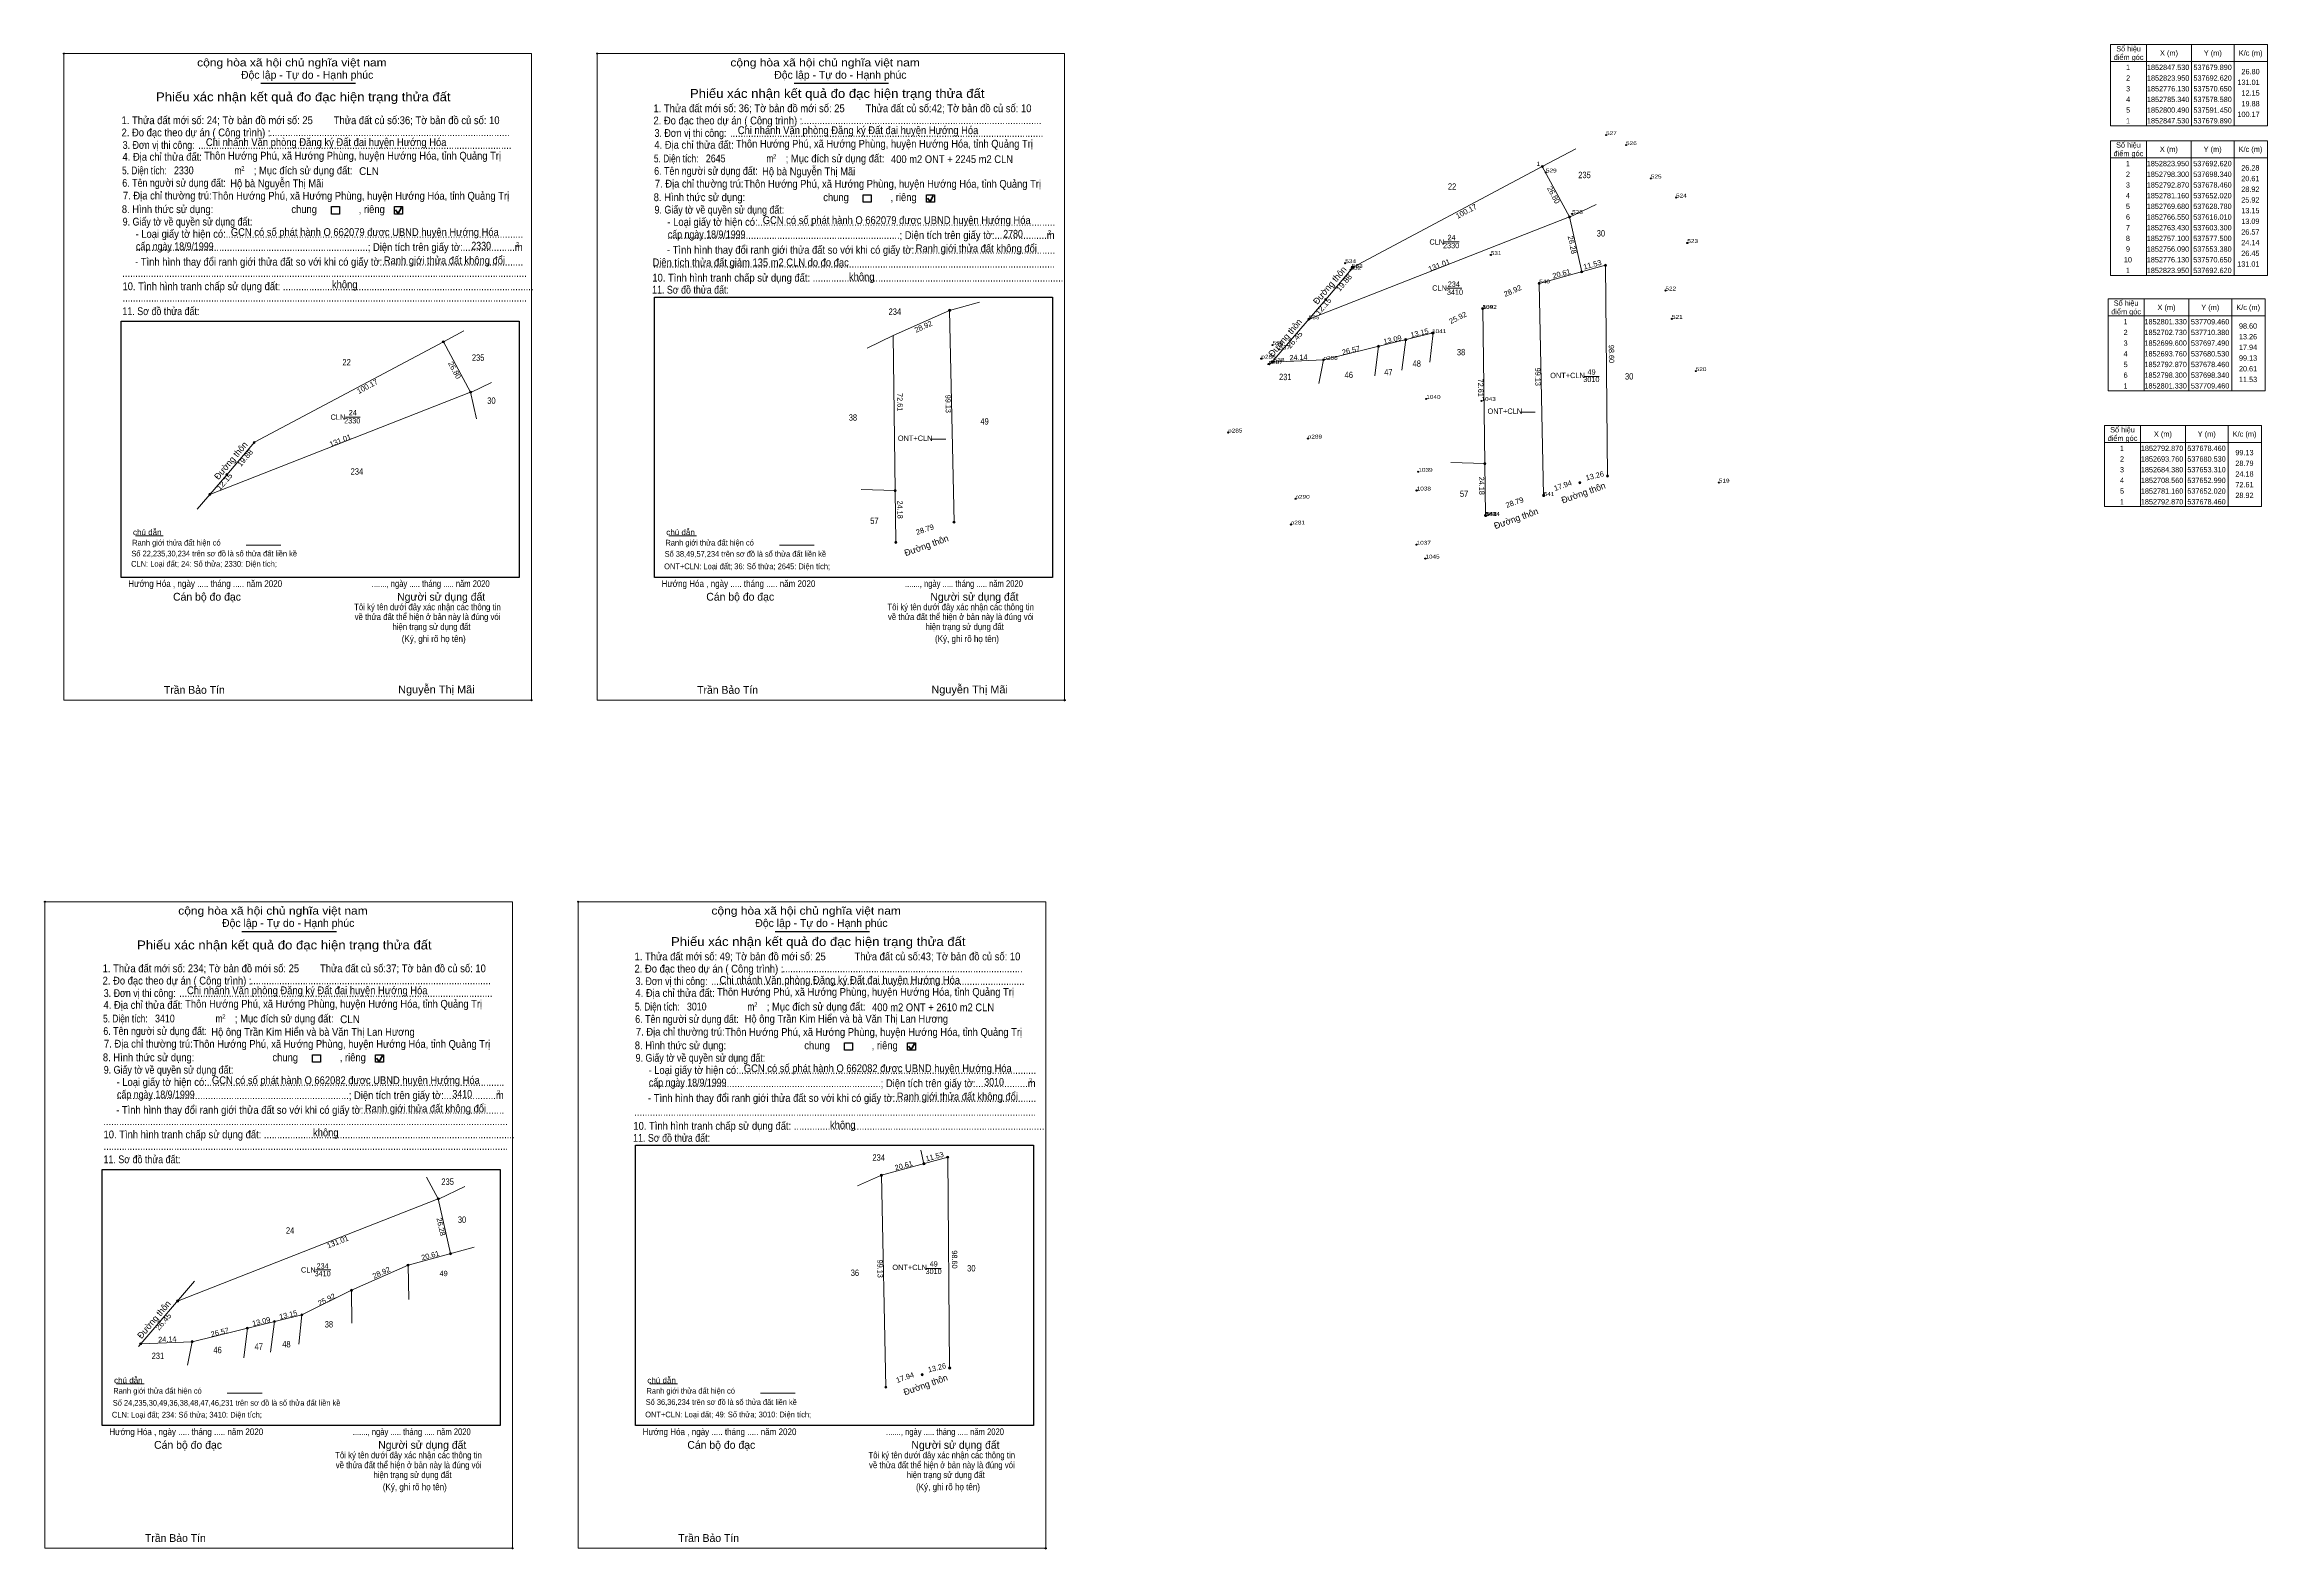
# Model space of a CAD drawing. Header units: metres. Extents: x 536979 to 538019, y 1852200 to 1852905.
import ezdxf
from ezdxf.enums import TextEntityAlignment as Align

# ---------------------------------------------------------------- set-up
doc = ezdxf.new("R2010")
doc.units = ezdxf.units.M
doc.header["$PDMODE"] = 32
doc.header["$PDSIZE"] = 0.5
for name, color, linetype, lineweight in [('10', 7, 'Continuous', 13), ('13', 7, 'Continuous', 13), ('17', 7, 'Continuous', 13), ('2', 7, 'Continuous', 25), ('4', 7, 'Continuous', 13), ('6', 7, 'Continuous', 13), ('63', 7, 'Continuous', 13)]:
    doc.layers.add(name, color=color, linetype=linetype, lineweight=lineweight)
doc.layers.add('12', color=7, linetype='Continuous')
doc.layers.add('7', color=7, linetype='Continuous')

msp = doc.modelspace()

# ---------------------------------------------------------------- hatches: boundary and pattern name
at = {"layer": '4'}
for points in [[(537680.39, 1852847.53, 1), (537679.39, 1852847.53, 1)], [(537693.12, 1852823.95, 1), (537692.12, 1852823.95, 1)], [(537591.87, 1852800.4, 1), (537590.87, 1852800.4, 1)], [(537709.96, 1852801.33, 1), (537708.96, 1852801.33, 1)], [(537678.96, 1852792.87, 1), (537677.96, 1852792.87, 1)], [(537698.84, 1852798.3, 1), (537697.84, 1852798.3, 1)], [(537403.103, 1852780.239, 1), (537402.103, 1852780.239, 1)], [(537579.08, 1852785.34, 1), (537578.08, 1852785.34, 1)], [(537652.52, 1852781.16, 1), (537651.52, 1852781.16, 1)], [(537571.15, 1852776.13, 1), (537570.15, 1852776.13, 1)], [(537629.28, 1852769.68, 1), (537628.28, 1852769.68, 1)], [(537166.249, 1852765.546, 1), (537165.249, 1852765.546, 1)], [(537603.8, 1852763.43, 1), (537602.8, 1852763.43, 1)], [(537616.51, 1852766.55, 1), (537615.51, 1852766.55, 1)], [(537553.88, 1852756.09, 1), (537552.88, 1852756.09, 1)], [(537578, 1852757.1, 1), (537577, 1852757.1, 1)], [(537178.979, 1852741.966, 1), (537177.979, 1852741.966, 1)], [(537077.729, 1852718.416, 1), (537076.729, 1852718.416, 1)], [(537653.49, 1852708.56, 1), (537652.49, 1852708.56, 1)], [(537064.939, 1852703.356, 1), (537063.939, 1852703.356, 1)], [(537377.633, 1852695.929, 1), (537376.633, 1852695.929, 1)], [(537697.99, 1852699.6, 1), (537696.99, 1852699.6, 1)], [(537710.88, 1852702.73, 1), (537709.88, 1852702.73, 1)], [(537057.009, 1852694.146, 1), (537056.009, 1852694.146, 1)], [(537681.03, 1852693.76, 1), (537680.03, 1852693.76, 1)], [(537405.173, 1852681.129, 1), (537404.173, 1852681.129, 1)], [(537653.81, 1852684.38, 1), (537652.81, 1852684.38, 1)], [(537377.953, 1852671.749, 1), (537376.953, 1852671.749, 1)], [(537402.198, 1852384.023, 1), (537401.198, 1852384.023, 1)], [(537371.198, 1852375.563, 1), (537370.198, 1852375.563, 1)], [(537391.078, 1852380.993, 1), (537390.078, 1852380.993, 1)], [(537163.868, 1852364.58, 1), (537162.868, 1852364.58, 1)], [(537149.708, 1852333.5, 1), (537148.708, 1852333.5, 1)], [(537169.588, 1852338.93, 1), (537168.588, 1852338.93, 1)], [(537123.268, 1852321.79, 1), (537122.268, 1852321.79, 1)], [(537041.898, 1852316.76, 1), (537040.898, 1852316.76, 1)], [(537074.548, 1852304.06, 1), (537073.548, 1852304.06, 1)], [(537087.258, 1852307.18, 1), (537086.258, 1852307.18, 1)], [(537100.028, 1852310.31, 1), (537099.028, 1852310.31, 1)], [(537024.628, 1852296.72, 1), (537023.628, 1852296.72, 1)], [(537048.748, 1852297.73, 1), (537047.748, 1852297.73, 1)], [(537390.228, 1852282.293, 1), (537389.228, 1852282.293, 1)], [(537403.118, 1852285.423, 1), (537402.118, 1852285.423, 1)], [(537373.268, 1852276.453, 1), (537372.268, 1852276.453, 1)]]:
    msp.add_hatch(color=256, dxfattribs=at).paths.add_polyline_path(points)

# ---------------------------------------------------------------- linework, layer by layer
at = {"layer": '10'}
for p, q in [((537570.65, 1852776.13), (537692.62, 1852823.95)), ((537692.69, 1852823.81), (537705.09, 1852829.74)), ((537578.58, 1852785.34), (537591.45, 1852800.49)), ((537710.38, 1852702.73), (537709.46, 1852801.34)), ((537652.02, 1852781.16), (537653.31, 1852684.38)), ((537376.17, 1852768.53), (537377.46, 1852671.75)), ((537056.51, 1852694.15), (537178.48, 1852741.97)), ((537178.55, 1852741.83), (537188.21, 1852746.45)), ((537064.44, 1852703.36), (537077.31, 1852718.51)), ((537050.57, 1852687.27), (537064.44, 1852703.36)), ((537402.62, 1852285.42), (537401.7, 1852384.03)), ((537157.92, 1852374.67), (537163.37, 1852364.58)), ((537041.4, 1852316.76), (537163.37, 1852364.58)), ((537163.44, 1852364.44), (537175.84, 1852370.37)), ((537122.77, 1852321.79), (537122.97, 1852306.46))]:
    msp.add_line(p, q, dxfattribs=at)
for points in [[(537591.45, 1852800.49), (537679.89, 1852847.53), (537692.62, 1852823.95)], [(537680.53, 1852693.76), (537678.46, 1852792.87), (537709.46, 1852801.34)], [(537404.68, 1852681.13), (537402.61, 1852780.24), (537416.61, 1852784.07)], [(537552.31, 1852754.85), (537553.38, 1852756.09), (537578.58, 1852785.34)], [(537553.38, 1852756.09), (537577.5, 1852757.1), (537628.78, 1852769.68)], [(537077.31, 1852718.51), (537165.75, 1852765.55), (537178.48, 1852741.97)], [(537372.77, 1852276.45), (537370.7, 1852375.56), (537401.7, 1852384.03)], [(537149.54, 1852317.51), (537149.21, 1852333.5), (537180.21, 1852341.97)], [(537023.06, 1852295.48), (537024.13, 1852296.72), (537049.33, 1852325.97)], [(537024.13, 1852296.72), (537048.25, 1852297.73), (537099.53, 1852310.31)]]:
    msp.add_lwpolyline(points, dxfattribs=at)
at = {"layer": '13'}
for p, q in [((537634.02, 1852812.24), (537641.02, 1852812.24)), ((537635.29, 1852790.68), (537642.29, 1852790.68)), ((537699.44, 1852749.35), (537706.44, 1852749.35)), ((537119.88, 1852730.26), (537126.88, 1852730.26)), ((537669.63, 1852732.62), (537676.63, 1852732.62)), ((537393.78, 1852719.99), (537400.78, 1852719.99)), ((537391.68, 1852332.04), (537398.68, 1852332.04)), ((537106.04, 1852331.31), (537113.04, 1852331.31))]:
    msp.add_line(p, q, dxfattribs=at)
at = {"layer": '17'}
for p, q in [((537021.75, 1852674.77), (537034.65, 1852674.77)), ((537271.24, 1852674.77), (537284.14, 1852674.77)), ((537012.89, 1852277.95), (537025.79, 1852277.95)), ((537262.38, 1852277.95), (537275.28, 1852277.95))]:
    msp.add_line(p, q, dxfattribs=at)
at = {"layer": '2'}
for p, q in [((537080.34, 1852886.51), (537124.56, 1852886.51)), ((537329.83, 1852886.51), (537374.05, 1852886.51)), ((537264.53, 1852786.43), (537450.72, 1852786.43)), ((537450.72, 1852786.43), (537450.72, 1852655.32)), ((537015.04, 1852775.17), (537201.23, 1852775.17)), ((537201.23, 1852775.17), (537201.23, 1852655.32)), ((537071.48, 1852489.69), (537115.7, 1852489.69)), ((537320.97, 1852489.69), (537365.19, 1852489.69)), ((537255.67, 1852389.61), (537441.86, 1852389.61)), ((537441.86, 1852389.61), (537441.86, 1852258.5)), ((537006.18, 1852378.35), (537192.37, 1852378.35)), ((537192.37, 1852378.35), (537192.37, 1852258.5))]:
    msp.add_line(p, q, dxfattribs=at)
at = {"layer": '2', "lineweight": 35}
for p, q in [((537392.2, 1852832.82), (537393.44, 1852831.2)), ((537393.44, 1852831.2), (537394.96, 1852833.91)), ((537143.34, 1852827.23), (537144.59, 1852825.61)), ((537144.59, 1852825.61), (537146.1, 1852828.32)), ((537383.34, 1852436), (537384.58, 1852434.38)), ((537384.58, 1852434.38), (537386.1, 1852437.09)), ((537134.48, 1852430.41), (537135.73, 1852428.79)), ((537135.73, 1852428.79), (537137.24, 1852431.5))]:
    msp.add_line(p, q, dxfattribs=at)
at = {"layer": '2', "lineweight": 13}
for points in [[(536988.22, 1852900.38), (537206.93, 1852900.38), (537206.93, 1852597.88), (536988.22, 1852597.88)], [(537237.71, 1852900.38), (537456.42, 1852900.38), (537456.42, 1852597.88), (537237.71, 1852597.88)], [(536979.36, 1852503.56), (537198.07, 1852503.56), (537198.07, 1852201.06), (536979.36, 1852201.06)], [(537228.85, 1852503.56), (537447.56, 1852503.56), (537447.56, 1852201.06), (537228.85, 1852201.06)]]:
    msp.add_lwpolyline(points, close=True, dxfattribs=at)
at = {"layer": '2'}
for points in [[(537362.22, 1852834.37), (537365.97, 1852834.37), (537365.97, 1852830.87), (537362.22, 1852830.87)], [(537391.77, 1852834.37), (537395.53, 1852834.37), (537395.53, 1852830.87), (537391.77, 1852830.87)], [(537113.36, 1852828.78), (537117.12, 1852828.78), (537117.12, 1852825.28), (537113.36, 1852825.28)], [(537142.91, 1852828.78), (537146.67, 1852828.78), (537146.67, 1852825.28), (537142.91, 1852825.28)], [(537353.36, 1852437.55), (537357.11, 1852437.55), (537357.11, 1852434.05), (537353.36, 1852434.05)], [(537382.91, 1852437.55), (537386.67, 1852437.55), (537386.67, 1852434.05), (537382.91, 1852434.05)], [(537104.5, 1852431.96), (537108.26, 1852431.96), (537108.26, 1852428.46), (537104.5, 1852428.46)], [(537134.05, 1852431.96), (537137.81, 1852431.96), (537137.81, 1852428.46), (537134.05, 1852428.46)]]:
    msp.add_lwpolyline(points, close=True, dxfattribs=at)
for points in [[(537450.72, 1852655.32), (537264.53, 1852655.32), (537264.53, 1852786.43)], [(537201.23, 1852655.32), (537015.04, 1852655.32), (537015.04, 1852775.17)], [(537441.86, 1852258.5), (537255.67, 1852258.5), (537255.67, 1852389.61)], [(537192.37, 1852258.5), (537006.18, 1852258.5), (537006.18, 1852378.35)]]:
    msp.add_lwpolyline(points, dxfattribs=at)
for p in [(536988.22, 1852900.38), (537237.71, 1852900.38), (537206.93, 1852597.88), (537456.42, 1852597.88), (536979.36, 1852503.56), (537228.85, 1852503.56), (537198.07, 1852201.06), (537447.56, 1852201.06)]:
    msp.add_point(p, dxfattribs=at)
at = {"layer": '4'}
for p, q in [((537962.62, 1852904.66), (537962.62, 1852866.66)), ((537983.62, 1852904.66), (537983.62, 1852866.66)), ((538003.62, 1852904.66), (538003.62, 1852866.66)), ((537945.82, 1852896.66), (538019.22, 1852896.66)), ((537695.62, 1852855.9), (537679.89, 1852847.53)), ((537962.54, 1852859.64), (537962.54, 1852796.64)), ((537983.54, 1852859.64), (537983.54, 1852796.64)), ((538003.54, 1852859.64), (538003.54, 1852796.64)), ((537945.74, 1852851.64), (538019.14, 1852851.64)), ((537698.34, 1852798.3), (537692.62, 1852823.95)), ((537961.45, 1852785.64), (537961.45, 1852742.64)), ((537982.45, 1852785.64), (537982.45, 1852742.64)), ((538002.45, 1852785.64), (538002.45, 1852742.64)), ((537175.34, 1852770.65), (537165.75, 1852765.55)), ((537628.78, 1852769.68), (537627.35, 1852755.96)), ((537944.65, 1852777.64), (538018.05, 1852777.64)), ((537601.61, 1852749.59), (537603.3, 1852763.43)), ((537616.01, 1852766.55), (537614.14, 1852752.26)), ((537181.26, 1852729.5), (537178.48, 1852741.97)), ((537637.11, 1852709.01), (537652.99, 1852708.56)), ((537361.26, 1852696.38), (537377.14, 1852695.93)), ((537390.58, 1852380.99), (537389.16, 1852387.34)), ((537359.5, 1852370.6), (537370.7, 1852375.56)), ((537169.09, 1852338.93), (537163.37, 1852364.58)), ((537072.36, 1852290.22), (537074.05, 1852304.06)), ((537086.76, 1852307.18), (537084.89, 1852292.89)), ((537099.53, 1852310.31), (537098.1, 1852296.59))]:
    msp.add_line(p, q, dxfattribs=at)
for points in [[(537945.82, 1852904.66), (538019.22, 1852904.66), (538019.22, 1852866.66), (537945.82, 1852866.66)], [(537945.74, 1852859.64), (538019.14, 1852859.64), (538019.14, 1852796.64), (537945.74, 1852796.64)], [(537944.65, 1852785.64), (538018.05, 1852785.64), (538018.05, 1852742.64), (537944.65, 1852742.64)]]:
    msp.add_lwpolyline(points, close=True, dxfattribs=at)
for points in [[(537364.05, 1852762.54), (537376.17, 1852768.53), (537402.61, 1852780.24)], [(537577.5, 1852757.1), (537576.41, 1852751.53), (537575.32, 1852746.07)], [(537099.53, 1852310.31), (537122.77, 1852321.79), (537149.21, 1852333.5)], [(537048.25, 1852297.73), (537047.16, 1852292.16), (537046.07, 1852286.7)]]:
    msp.add_lwpolyline(points, dxfattribs=at)
for centre in [(537679.89, 1852847.53), (537692.62, 1852823.95), (537591.37, 1852800.4), (537709.46, 1852801.33), (537678.46, 1852792.87), (537698.34, 1852798.3), (537402.603, 1852780.239), (537578.58, 1852785.34), (537652.02, 1852781.16), (537570.65, 1852776.13), (537628.78, 1852769.68), (537165.749, 1852765.546), (537603.3, 1852763.43), (537616.01, 1852766.55), (537553.38, 1852756.09), (537577.5, 1852757.1), (537178.479, 1852741.966), (537077.229, 1852718.416), (537652.99, 1852708.56), (537064.439, 1852703.356), (537377.133, 1852695.929), (537697.49, 1852699.6), (537710.38, 1852702.73), (537056.509, 1852694.146), (537680.53, 1852693.76), (537404.673, 1852681.129), (537653.31, 1852684.38), (537377.453, 1852671.749), (537401.698, 1852384.023), (537370.698, 1852375.563), (537390.578, 1852380.993), (537163.368, 1852364.58), (537149.208, 1852333.5), (537169.088, 1852338.93), (537122.768, 1852321.79), (537041.398, 1852316.76), (537074.048, 1852304.06), (537086.758, 1852307.18), (537099.528, 1852310.31), (537024.128, 1852296.72), (537048.248, 1852297.73), (537389.728, 1852282.293), (537402.618, 1852285.423), (537372.768, 1852276.453)]:
    msp.add_circle(centre, 0.5, dxfattribs=at)
at = {"layer": '6'}
for p, q in [((537073.47, 1852670.41), (537089.75, 1852670.41)), ((537322.96, 1852670.41), (537339.24, 1852670.41)), ((537064.61, 1852273.59), (537080.89, 1852273.59)), ((537314.1, 1852273.59), (537330.38, 1852273.59))]:
    msp.add_line(p, q, dxfattribs=at)
at = {"layer": '63'}
for p, q in [((537942.97, 1852718.41), (538016.37, 1852718.41)), ((537959.77, 1852726.41), (537959.77, 1852688.41)), ((537980.77, 1852726.41), (537980.77, 1852688.41)), ((538000.77, 1852726.41), (538000.77, 1852688.41))]:
    msp.add_line(p, q, dxfattribs=at)
msp.add_lwpolyline([(537942.97, 1852726.41), (538016.37, 1852726.41), (538016.37, 1852688.41), (537942.97, 1852688.41)], close=True, dxfattribs=at)
at = {"layer": '7'}
for p in [(537709.75, 1852862.25), (537719.09, 1852857.57), (537681.61, 1852844.75), (537730.69, 1852841.97), (537742.49, 1852833.05), (537693.86, 1852825.35), (537747.75, 1852811.79), (537587.72, 1852802.35), (537590.84, 1852800.15), (537655.78, 1852806.17), (537590.17, 1852799.23), (537678.46, 1852792.87), (537737.51, 1852789.54), (537651.92, 1852780.98), (537651.92, 1852780.93), (537570.6, 1852776.11), (537628.29, 1852769.6), (537740.55, 1852776.28), (537553.72, 1852764.01), (537556.83, 1852762.02), (537548.46, 1852757.67), (537551.81, 1852755.15), (537554.26, 1852756.13), (537577.49, 1852757.1), (537751.68, 1852751.84), (537625.6, 1852738.84), (537651.46, 1852737.88), (537532.91, 1852723.1), (537570.17, 1852720.28), (537621.12, 1852695.97), (537621.88, 1852704.74), (537762.49, 1852699.69), (537564.4, 1852692.11), (537680.54, 1852693.41), (537562.21, 1852680.07), (537653.31, 1852684.06), (537653.32, 1852684.06), (537653.63, 1852684.1), (537621.09, 1852670.63), (537625.18, 1852664.12)]:
    msp.add_point(p, dxfattribs=at)

# ---------------------------------------------------------------- texts
at = {"layer": '10'}
for rotation, p in [(49.91, (537581.603, 1852790.994)), (49.91, (537560.753, 1852766.484)), (49.91, (537067.463, 1852709.014)), (19.537, (537699.618, 1852693.472)), (19.537, (537668.118, 1852681.472)), (19.537, (537392.228, 1852668.822)), (49.91, (537031.493, 1852307.114)), (19.537, (537391.848, 1852276.162))]:
    msp.add_text('Đường thôn', height=3, rotation=rotation, dxfattribs=at).set_placement(p, align=Align.CENTER)
at = {"layer": '12', "width": 1.25}
for s, p in [('527', (537709.75, 1852862.25)), ('527', (537709.75, 1852862.25)), ('527', (537709.75, 1852862.25)), ('526', (537719.08, 1852857.57)), ('526', (537719.08, 1852857.57)), ('526', (537719.08, 1852857.57)), ('529', (537681.61, 1852844.76)), ('529', (537681.61, 1852844.76)), ('529', (537681.61, 1852844.76)), ('525', (537730.69, 1852841.97)), ('525', (537730.69, 1852841.97)), ('525', (537730.69, 1852841.97)), ('524', (537742.49, 1852833.05)), ('524', (537742.49, 1852833.05)), ('524', (537742.49, 1852833.05)), ('528', (537693.86, 1852825.35)), ('528', (537693.86, 1852825.35)), ('528', (537693.86, 1852825.35)), ('523', (537747.75, 1852811.79)), ('523', (537747.75, 1852811.79)), ('523', (537747.75, 1852811.79)), ('534', (537587.72, 1852802.35)), ('534', (537587.72, 1852802.35)), ('534', (537587.72, 1852802.35)), ('532', (537590.16, 1852799.23)), ('532', (537590.16, 1852799.23)), ('532', (537590.16, 1852799.23)), ('533', (537590.84, 1852800.15)), ('533', (537590.84, 1852800.15)), ('533', (537590.84, 1852800.15)), ('531', (537655.78, 1852806.17)), ('531', (537655.78, 1852806.17)), ('531', (537655.78, 1852806.17)), ('540', (537678.46, 1852792.87)), ('540', (537678.46, 1852792.87)), ('540', (537678.46, 1852792.87)), ('522', (537737.51, 1852789.54)), ('522', (537737.51, 1852789.54)), ('522', (537737.51, 1852789.54)), ('539', (537651.92, 1852780.98)), ('539', (537651.92, 1852780.98)), ('539', (537651.92, 1852780.98)), ('1042', (537651.92, 1852780.93)), ('535', (537570.6, 1852776.11)), ('535', (537570.6, 1852776.11)), ('535', (537570.6, 1852776.11)), ('1041', (537628.29, 1852769.6)), ('521', (537740.55, 1852776.28)), ('521', (537740.55, 1852776.28)), ('521', (537740.55, 1852776.28)), ('p286', (537548.46, 1852757.66)), ('p286', (537548.46, 1852757.66)), ('p286', (537548.46, 1852757.66)), ('536', (537553.72, 1852764.01)), ('536', (537553.72, 1852764.01)), ('536', (537553.72, 1852764.01)), ('537', (537556.83, 1852762.02)), ('537', (537556.83, 1852762.02)), ('537', (537556.83, 1852762.02)), ('p288', (537577.5, 1852757.1)), ('p288', (537577.5, 1852757.1)), ('p288', (537577.5, 1852757.1)), ('p287', (537551.81, 1852755.15)), ('p287', (537551.81, 1852755.15)), ('p287', (537551.81, 1852755.15)), ('538', (537554.26, 1852756.13)), ('538', (537554.26, 1852756.13)), ('538', (537554.26, 1852756.13)), ('520', (537751.68, 1852751.84)), ('520', (537751.68, 1852751.84)), ('520', (537751.68, 1852751.84)), ('1040', (537625.6, 1852738.84)), ('1043', (537651.46, 1852737.88)), ('p285', (537532.91, 1852723.1)), ('p285', (537532.91, 1852723.1)), ('p285', (537532.91, 1852723.1)), ('p289', (537570.17, 1852720.28)), ('p289', (537570.17, 1852720.28)), ('p289', (537570.17, 1852720.28)), ('1039', (537621.88, 1852704.74)), ('1038', (537621.12, 1852695.97)), ('519', (537762.49, 1852699.69)), ('519', (537762.49, 1852699.69)), ('519', (537762.49, 1852699.69)), ('p290', (537564.4, 1852692.11)), ('p290', (537564.4, 1852692.11)), ('p290', (537564.4, 1852692.11)), ('543', (537653.31, 1852684.06)), ('543', (537653.31, 1852684.06)), ('543', (537653.31, 1852684.06)), ('1044', (537653.32, 1852684.06)), ('542', (537653.63, 1852684.1)), ('542', (537653.63, 1852684.1)), ('542', (537653.63, 1852684.1)), ('541', (537680.54, 1852693.41)), ('541', (537680.54, 1852693.41)), ('541', (537680.54, 1852693.41)), ('p281', (537562.21, 1852680.07)), ('p281', (537562.21, 1852680.07)), ('p281', (537562.21, 1852680.07)), ('1037', (537621.09, 1852670.63)), ('1045', (537625.18, 1852664.12))]:
    msp.add_text(s, height=1.8, dxfattribs=at).set_placement(p)
at = {"layer": '13'}
for s, height, width, p in [('CLN', 2.5, 0.95, (537630.545, 1852811.02)), ('2330', 2.5, 0.85, (537637.245, 1852809.33)), ('24', 2.5, 0.85, (537637.475, 1852813.09)), ('CLN', 2.5, 0.95, (537631.815, 1852789.46)), ('ONT+CLN', 2.5, 0.95, (537691.695, 1852748.55)), ('CLN', 2.5, 0.95, (537116.405, 1852729.04)), ('2330', 2.5, 0.85, (537123.105, 1852727.35)), ('24', 2.5, 0.85, (537123.335, 1852731.11)), ('ONT+CLN', 2.5, 0.95, (537662.365, 1852731.84)), ('ONT+CLN', 2.5, 0.95, (537386.475, 1852719.19)), ('24', 3, 0.85, (537094.05, 1852348.28)), ('CLN', 2.5, 0.95, (537102.555, 1852330.09)), ('ONT+CLN', 2.5, 0.95, (537383.925, 1852331.24))]:
    msp.add_text(s, height=height, dxfattribs=dict(at, width=width)).set_placement(p, align=Align.CENTER)
at = {"layer": '2'}
for s, height, width, p in [('cộng hòa xã hội chủ nghĩa việt nam', 3.651, 1.15, (537050.55, 1852894.38)), ('cộng hòa xã hội chủ nghĩa việt nam', 3.651, 1.15, (537300.04, 1852894.38)), ('1. Thửa đất mới số: 36; Tờ bản đồ mới số: 25        Thửa đất củ số:42; Tờ bản đồ củ số: 10', 3.66, 0.9, (537264.04, 1852872.97)), ('2. Đo đạc theo dự án ( Công trình) : ', 3.653, 0.9, (537015.19, 1852861.66)), ('1. Thửa đất mới số: 24; Tờ bản đồ mới số: 25        Thửa đất củ số:36; Tờ bản đồ củ số: 10', 3.66, 0.9, (537015.19, 1852867.38)), ('2. Đo đạc theo dự án ( Công trình) : ', 3.653, 0.9, (537264.04, 1852867.25)), ('3. Đơn vị thi công:', 3.653, 0.85, (537264.56, 1852861.41)), ('Chi nhánh Văn phòng Đăng ký Đất đai huyện Hướng Hóa', 3.65, 0.9, (537303.5, 1852862.71)), ('............................................................................................', 3.653, 0.9, (537333.24, 1852867.37)), ('4. Địa chỉ thửa đất:', 3.653, 0.9, (537015.61, 1852850.28)), ('3. Đơn vị thi công:', 3.653, 0.85, (537015.71, 1852855.82)), ('........................................................................................................................', 3.653, 0.9, (537051.01, 1852855.82)), ('Thôn Hướng Phú, xã Hướng Phùng, huyện Hướng Hóa, tỉnh Quảng Trị', 3.64, 0.9, (537053.79, 1852850.8)), ('Chi nhánh Văn phòng Đăng ký Đất đai huyện Hướng Hóa', 3.65, 0.9, (537054.65, 1852857.12)), ('............................................................................................', 3.653, 0.9, (537084.39, 1852861.78)), ('5. Diện tích:', 3.653, 0.8, (537264.24, 1852849.49)), ('4. Địa chỉ thửa đất:', 3.653, 0.9, (537264.46, 1852855.87)), ('2645', 3.64, 0.85, (537288.56, 1852849.53)), ('........................................................................................................................', 3.653, 0.9, (537299.86, 1852861.41)), ('Thôn Hướng Phú, xã Hướng Phùng, huyện Hướng Hóa, tỉnh Quảng Trị', 3.64, 0.9, (537302.64, 1852856.39)), ('m', 3.651, 0.8, (537316.88, 1852849.49)), ('2', 2.086, 0.8, (537320, 1852851.23)), ('; Mục đích sử dụng đất:', 3.651, 0.9, (537325.92, 1852849.49)), ('400 m2 ONT + 2245 m2 CLN', 3.64, 0.9, (537375.18, 1852849.17)), ('5. Diện tích:', 3.653, 0.8, (537015.39, 1852843.9)), ('6. Tên người sử dụng đất:', 3.653, 0.85, (537015.51, 1852838.08)), ('2330', 3.64, 0.85, (537039.71, 1852843.94)), ('Hộ bà Nguyễn Thị Mãi', 3.64, 0.9, (537066.03, 1852837.88)), ('m', 3.651, 0.8, (537068.03, 1852843.9)), ('2', 2.086, 0.8, (537071.15, 1852845.64)), ('; Mục đích sử dụng đất:', 3.651, 0.9, (537077.07, 1852843.9)), ('CLN', 3.64, 0.95, (537126.33, 1852843.58)), ('6. Tên người sử dụng đất:', 3.653, 0.85, (537264.36, 1852843.67)), ('7. Địa chỉ thường trú:', 3.653, 0.9, (537264.68, 1852837.73)), ('Thôn Hướng Phú, xã Hướng Phùng, huyện Hướng Hóa, tỉnh Quảng Trị', 3.64, 0.9, (537306.43, 1852837.63)), ('Hộ bà Nguyễn Thị Mãi', 3.64, 0.9, (537314.88, 1852843.47)), ('7. Địa chỉ thường trú:', 3.653, 0.9, (537015.83, 1852832.14)), ('Thôn Hướng Phú, xã Hướng Phùng, huyện Hướng Hóa, tỉnh Quảng Trị', 3.64, 0.9, (537057.58, 1852832.04)), ('8. Hình thức sử dụng:', 3.653, 0.9, (537264.16, 1852831.35)), ('chung                , riêng', 3.651, 0.9, (537343.48, 1852831.35)), ('8. Hình thức sử dụng:', 3.653, 0.9, (537015.31, 1852825.76)), ('9. Giấy tờ về quyền sử dụng đất:', 3.653, 0.85, (537015.71, 1852819.94)), ('chung                , riêng', 3.651, 0.9, (537094.63, 1852825.76)), ('9. Giấy tờ về quyền sử dụng đất:', 3.653, 0.85, (537264.56, 1852825.53)), ('     - Loại giấy tờ hiện có:..................................................................................................................', 3.651, 0.9, (537264.46, 1852819.81)), ('GCN có số phát hành O 662079 được UBND huyện Hướng Hóa ', 3.64, 0.9, (537315.18, 1852820.65)), ('     - Loại giấy tờ hiện có:..................................................................................................................', 3.651, 0.9, (537015.61, 1852814.22)), ('cấp ngày 18/9/1999', 3.64, 0.85, (537021.91, 1852808.4)), ('     .........................................................................................; Diện tích trên giấy tờ:....................m', 3.651, 0.9, (537015.61, 1852808.04)), ('GCN có số phát hành O 662079 được UBND huyện Hướng Hóa ', 3.64, 0.9, (537066.33, 1852815.06)), ('2330', 3.64, 0.85, (537178.83, 1852808.68)), ('2', 2.086, 0.8, (537199.67, 1852810.1)), ('     - Tình hình thay đổi ranh giới thửa đất so với khi có giấy tờ:......................................................', 3.651, 0.9, (537264.26, 1852806.75)), ('cấp ngày 18/9/1999', 3.64, 0.85, (537270.76, 1852813.99)), ('     .........................................................................................; Diện tích trên giấy tờ:....................m', 3.651, 0.9, (537264.46, 1852813.63)), ('Ranh giới thửa đất không đổi', 3.64, 0.9, (537386.74, 1852807.43)), ('2780', 3.64, 0.85, (537427.68, 1852814.27)), ('2', 2.086, 0.8, (537448.52, 1852815.69)), ('     - Tình hình thay đổi ranh giới thửa đất so với khi có giấy tờ:......................................................', 3.651, 0.9, (537015.41, 1852801.16)), ('Ranh giới thửa đất không đổi', 3.64, 0.9, (537137.89, 1852801.84)), ('Diện tích thửa đất giảm 135 m2 CLN do đo đạc', 3.64, 0.9, (537263.61, 1852800.89)), ('..........................................................................................................................................................', 3.65, 0.9, (537263.93, 1852800.24)), ('...........................................................................................................................................................', 3.651, 0.9, (537015.51, 1852795.86)), ('10. Tình hình tranh chấp sử dụng đất: ................................................................................................', 3.653, 0.9, (537015.61, 1852789.7)), ('không', 3.651, 0.9, (537113.61, 1852790.58)), ('11. Sơ đồ thửa đất:', 3.653, 0.85, (537263.39, 1852788.08)), ('10. Tình hình tranh chấp sử dụng đất: ................................................................................................', 3.653, 0.9, (537263.51, 1852793.7)), ('không', 3.651, 0.9, (537355.49, 1852794.15)), ('11. Sơ đồ thửa đất:', 3.653, 0.85, (537015.61, 1852778.04)), ('...........................................................................................................................................................', 3.651, 0.9, (537015.61, 1852784.3)), ('Hướng Hóa , ngày ..... tháng ..... năm 2020', 3.13, 0.9, (537018.33, 1852650.84)), ('......., ngày ..... tháng ..... năm 2020', 3.13, 0.85, (537132.23, 1852650.84)), ('Hướng Hóa , ngày ..... tháng ..... năm 2020', 3.13, 0.9, (537267.82, 1852650.84)), ('......., ngày ..... tháng ..... năm 2020', 3.13, 0.85, (537381.72, 1852650.84)), ('(Ký, ghi rõ họ tên)', 3.129, 0.9, (537146.27, 1852625.06)), ('(Ký, ghi rõ họ tên)', 3.129, 0.9, (537395.76, 1852625.06)), ('Nguyễn Thị Mãi', 3.64, 1.05, (537144.59, 1852601.08)), ('Nguyễn Thị Mãi', 3.64, 1.05, (537394.08, 1852601.08)), ('cộng hòa xã hội chủ nghĩa việt nam', 3.651, 1.15, (537041.69, 1852497.56)), ('cộng hòa xã hội chủ nghĩa việt nam', 3.651, 1.15, (537291.18, 1852497.56)), ('1. Thửa đất mới số: 49; Tờ bản đồ mới số: 25           Thửa đất củ số:43; Tờ bản đồ củ số: 10', 3.66, 0.9, (537255.18, 1852476.15)), ('2. Đo đạc theo dự án ( Công trình) : ', 3.653, 0.9, (537006.33, 1852464.84)), ('1. Thửa đất mới số: 234; Tờ bản đồ mới số: 25        Thửa đất củ số:37; Tờ bản đồ củ số: 10', 3.66, 0.9, (537006.33, 1852470.56)), ('2. Đo đạc theo dự án ( Công trình) : ', 3.653, 0.9, (537255.18, 1852470.43)), ('3. Đơn vị thi công:', 3.653, 0.85, (537255.7, 1852464.59)), ('Chi nhánh Văn phòng Đăng ký Đất đai huyện Hướng Hóa', 3.65, 0.9, (537294.95, 1852465.14)), ('............................................................................................', 3.653, 0.9, (537324.38, 1852470.55)), ('4. Địa chỉ thửa đất:', 3.653, 0.9, (537006.75, 1852453.46)), ('3. Đơn vị thi công:', 3.653, 0.85, (537006.85, 1852459)), ('........................................................................................................................', 3.653, 0.9, (537042.15, 1852459)), ('Thôn Hướng Phú, xã Hướng Phùng, huyện Hướng Hóa, tỉnh Quảng Trị', 3.64, 0.9, (537044.93, 1852453.98)), ('Chi nhánh Văn phòng Đăng ký Đất đai huyện Hướng Hóa', 3.65, 0.9, (537045.79, 1852460.3)), ('............................................................................................', 3.653, 0.9, (537075.53, 1852464.96)), ('4. Địa chỉ thửa đất:', 3.653, 0.9, (537255.6, 1852459.05)), ('........................................................................................................................', 3.653, 0.9, (537291, 1852464.59)), ('Thôn Hướng Phú, xã Hướng Phùng, huyện Hướng Hóa, tỉnh Quảng Trị', 3.64, 0.9, (537293.78, 1852459.57)), ('; Mục đích sử dụng đất:', 3.651, 0.9, (537317.06, 1852452.67)), ('5. Diện tích:', 3.653, 0.8, (537006.53, 1852447.08)), ('3410', 3.64, 0.85, (537030.85, 1852447.12)), ('m', 3.651, 0.8, (537059.17, 1852447.08)), ('2', 2.086, 0.8, (537062.29, 1852448.82)), ('; Mục đích sử dụng đất:', 3.651, 0.9, (537068.21, 1852447.08)), ('CLN', 3.64, 0.95, (537117.47, 1852446.76)), ('5. Diện tích:', 3.653, 0.8, (537255.38, 1852452.67)), ('6. Tên người sử dụng đất:', 3.653, 0.85, (537255.5, 1852446.85)), ('3010', 3.64, 0.85, (537279.7, 1852452.71)), ('Hộ ông Trần Kim Hiển và bà Văn Thị Lan Hương', 3.64, 0.9, (537306.71, 1852446.98)), ('m', 3.651, 0.8, (537308.02, 1852452.67)), ('2', 2.086, 0.8, (537311.14, 1852454.41)), ('400 m2 ONT + 2610 m2 CLN', 3.64, 0.9, (537366.32, 1852452.35)), ('6. Tên người sử dụng đất:', 3.653, 0.85, (537006.65, 1852441.26)), ('7. Địa chỉ thường trú:', 3.653, 0.9, (537006.97, 1852435.32)), ('Thôn Hướng Phú, xã Hướng Phùng, huyện Hướng Hóa, tỉnh Quảng Trị', 3.64, 0.9, (537048.72, 1852435.22)), ('Hộ ông Trần Kim Hiển và bà Văn Thị Lan Hương', 3.64, 0.9, (537057.17, 1852440.84)), ('8. Hình thức sử dụng:', 3.653, 0.9, (537255.3, 1852434.53)), ('7. Địa chỉ thường trú:', 3.653, 0.9, (537255.82, 1852440.91)), ('Thôn Hướng Phú, xã Hướng Phùng, huyện Hướng Hóa, tỉnh Quảng Trị', 3.64, 0.9, (537297.57, 1852440.81)), ('chung                , riêng', 3.651, 0.9, (537334.62, 1852434.53)), ('8. Hình thức sử dụng:', 3.653, 0.9, (537006.45, 1852428.94)), ('9. Giấy tờ về quyền sử dụng đất:', 3.653, 0.85, (537006.85, 1852423.12)), ('chung                , riêng', 3.651, 0.9, (537085.77, 1852428.94)), ('9. Giấy tờ về quyền sử dụng đất:', 3.653, 0.85, (537255.7, 1852428.71)), ('     - Loại giấy tờ hiện có:..................................................................................................................', 3.651, 0.9, (537255.6, 1852422.99)), ('GCN có số phát hành O 662082 được UBND huyện Hướng Hóa ', 3.64, 0.9, (537306.32, 1852423.83)), ('     - Loại giấy tờ hiện có:..................................................................................................................', 3.651, 0.9, (537006.75, 1852417.4)), ('cấp ngày 18/9/1999', 3.64, 0.85, (537013.05, 1852411.58)), ('     .........................................................................................; Diện tích trên giấy tờ:....................m', 3.651, 0.9, (537006.75, 1852411.22)), ('GCN có số phát hành O 662082 được UBND huyện Hướng Hóa ', 3.64, 0.9, (537057.47, 1852418.24)), ('3410', 3.64, 0.85, (537169.97, 1852411.86)), ('2', 2.086, 0.8, (537190.81, 1852413.28)), ('cấp ngày 18/9/1999', 3.64, 0.85, (537261.9, 1852417.17)), ('     .........................................................................................; Diện tích trên giấy tờ:....................m', 3.651, 0.9, (537255.6, 1852416.81)), ('3010', 3.64, 0.85, (537418.82, 1852417.45)), ('2', 2.086, 0.8, (537439.66, 1852418.87)), ('     - Tình hình thay đổi ranh giới thửa đất so với khi có giấy tờ:......................................................', 3.651, 0.9, (537006.55, 1852404.34)), ('Ranh giới thửa đất không đổi', 3.64, 0.9, (537129.03, 1852405.02)), ('     - Tình hình thay đổi ranh giới thửa đất so với khi có giấy tờ:......................................................', 3.651, 0.9, (537255.4, 1852409.93)), ('Ranh giới thửa đất không đổi', 3.64, 0.9, (537377.88, 1852410.61)), ('...........................................................................................................................................................', 3.651, 0.9, (537006.65, 1852399.04)), ('10. Tình hình tranh chấp sử dụng đất: ................................................................................................', 3.653, 0.9, (537006.75, 1852392.88)), ('không', 3.651, 0.9, (537104.75, 1852393.76)), ('11. Sơ đồ thửa đất:', 3.653, 0.85, (537254.53, 1852391.26)), ('10. Tình hình tranh chấp sử dụng đất: ................................................................................................', 3.653, 0.9, (537254.65, 1852396.88)), ('..........................................................................................................................................................', 3.65, 0.9, (537255.07, 1852403.42)), ('không', 3.651, 0.9, (537346.63, 1852397.33)), ('11. Sơ đồ thửa đất:', 3.653, 0.85, (537006.75, 1852381.22)), ('...........................................................................................................................................................', 3.651, 0.9, (537006.75, 1852387.48)), ('Hướng Hóa , ngày ..... tháng ..... năm 2020', 3.13, 0.9, (537009.47, 1852254.02)), ('......., ngày ..... tháng ..... năm 2020', 3.13, 0.85, (537123.37, 1852254.02)), ('Hướng Hóa , ngày ..... tháng ..... năm 2020', 3.13, 0.9, (537258.96, 1852254.02)), ('......., ngày ..... tháng ..... năm 2020', 3.13, 0.85, (537372.86, 1852254.02)), ('(Ký, ghi rõ họ tên)', 3.129, 0.9, (537137.41, 1852228.24)), ('(Ký, ghi rõ họ tên)', 3.129, 0.9, (537386.9, 1852228.24))]:
    msp.add_text(s, height=height, dxfattribs=dict(at, width=width)).set_placement(p)
for s, height, p in [('Độc lập - Tự do - Hạnh phúc', 3.651, (537071.07, 1852888.62)), ('Độc lập - Tự do - Hạnh phúc', 3.651, (537320.56, 1852888.62)), ('Cán bộ đo đạc', 3.651, (537039.27, 1852644.44)), ('Người sử dụng đất', 3.651, (537144.11, 1852644.44)), ('Cán bộ đo đạc', 3.651, (537288.76, 1852644.44)), ('Người sử dụng đất', 3.651, (537393.6, 1852644.44)), ('Trần Bảo Tín', 3.65, (537034.99, 1852600.86)), ('Trần Bảo Tín', 3.65, (537284.48, 1852600.86)), ('Độc lập - Tự do - Hạnh phúc', 3.651, (537062.21, 1852491.8)), ('Độc lập - Tự do - Hạnh phúc', 3.651, (537311.7, 1852491.8)), ('Cán bộ đo đạc', 3.651, (537030.41, 1852247.62)), ('Người sử dụng đất', 3.651, (537135.25, 1852247.62)), ('Cán bộ đo đạc', 3.651, (537279.9, 1852247.62)), ('Người sử dụng đất', 3.651, (537384.74, 1852247.62)), ('Trần Bảo Tín', 3.65, (537026.13, 1852204.04)), ('Trần Bảo Tín', 3.65, (537275.62, 1852204.04))]:
    msp.add_text(s, height=height, dxfattribs=at).set_placement(p)
for s, height, width, p in [('Phiếu xác nhận kết quả đo đạc hiện trạng thửa đất', 4.171, 1.1, (537350.015, 1852879.66)), ('Phiếu xác nhận kết quả đo đạc hiện trạng thửa đất', 4.171, 1.1, (537100.21, 1852878.08)), ('Tôi ký tên dưới đây xác nhận các thông tin', 3.016, 0.9, (537158.29, 1852639.98)), ('về thửa đất thể hiện ở bản này là đúng vói', 3.016, 0.9, (537158.36, 1852635.36)), ('hiện trạng sử dụng đất', 3.016, 0.9, (537160.17, 1852630.76)), ('Tôi ký tên dưới đây xác nhận các thông tin', 3.016, 0.9, (537407.785, 1852639.98)), ('về thửa đất thể hiện ở bản này là đúng vói', 3.016, 0.9, (537407.85, 1852635.36)), ('hiện trạng sử dụng đất', 3.016, 0.9, (537409.665, 1852630.76)), ('Phiếu xác nhận kết quả đo đạc hiện trạng thửa đất', 4.171, 1.1, (537091.355, 1852481.26)), ('Phiếu xác nhận kết quả đo đạc hiện trạng thửa đất', 4.171, 1.1, (537341.155, 1852482.84)), ('Tôi ký tên dưới đây xác nhận các thông tin', 3.016, 0.9, (537149.435, 1852243.16)), ('về thửa đất thể hiện ở bản này là đúng vói', 3.016, 0.9, (537149.5, 1852238.54)), ('Tôi ký tên dưới đây xác nhận các thông tin', 3.016, 0.9, (537398.925, 1852243.16)), ('về thửa đất thể hiện ở bản này là đúng vói', 3.016, 0.9, (537398.99, 1852238.54)), ('hiện trạng sử dụng đất', 3.016, 0.9, (537151.315, 1852233.94)), ('hiện trạng sử dụng đất', 3.016, 0.9, (537400.805, 1852233.94))]:
    msp.add_text(s, height=height, dxfattribs=dict(at, width=width)).set_placement(p, align=Align.CENTER)
for p in [(537206.882, 1852597.3), (537456.372, 1852597.3), (537198.022, 1852200.48), (537447.512, 1852200.48)]:
    msp.add_text('.', height=1.043, dxfattribs=at).set_placement(p, align=Align.CENTER)
at = {"layer": '4'}
for s, height, width, p in [('Số hiệu', 2.5, 0.85, (537954.22, 1852901.41)), ('điểm góc', 2.5, 0.9, (537954.22, 1852897.41)), (' 1', 2.5, 0.75, (537953.515, 1852892.71)), ('1852847.530', 2.5, 0.85, (537972.72, 1852892.71)), ('X (m)', 2.5, 0.95, (537973.12, 1852899.41)), ('537679.890', 2.5, 0.85, (537993.525, 1852892.71)), ('Y (m)', 2.5, 0.95, (537993.615, 1852899.41)), ('K/c (m)', 2.5, 0.95, (538011.32, 1852899.41)), (' 3', 2.5, 0.8, (537953.52, 1852882.71)), (' 2', 2.5, 0.85, (537953.52, 1852887.71)), ('1852823.950', 2.5, 0.85, (537972.72, 1852887.71)), ('1852776.130', 2.5, 0.85, (537972.72, 1852882.71)), ('537692.620', 2.5, 0.85, (537993.525, 1852887.71)), ('537570.650', 2.5, 0.85, (537993.525, 1852882.71)), (' 4', 2.5, 0.85, (537953.515, 1852877.71)), (' 5', 2.5, 0.8, (537953.52, 1852872.71)), ('1852785.340', 2.5, 0.85, (537972.72, 1852877.71)), ('1852800.490', 2.5, 0.85, (537972.72, 1852872.71)), ('537578.580', 2.5, 0.85, (537993.525, 1852877.71)), ('537591.450', 2.5, 0.85, (537993.525, 1852872.71)), (' 1', 2.5, 0.75, (537953.515, 1852867.71)), ('1852847.530', 2.5, 0.85, (537972.72, 1852867.71)), ('537679.890', 2.5, 0.85, (537993.525, 1852867.71)), ('điểm góc', 2.5, 0.9, (537954.14, 1852852.39)), ('Số hiệu', 2.5, 0.85, (537954.14, 1852856.39)), ('X (m)', 2.5, 0.95, (537973.04, 1852854.39)), ('Y (m)', 2.5, 0.95, (537993.535, 1852854.39)), ('K/c (m)', 2.5, 0.95, (538011.24, 1852854.39)), ('235', 3, 0.85, (537699.65, 1852842.1)), (' 2', 2.5, 0.85, (537953.44, 1852842.69)), (' 1', 2.5, 0.75, (537953.435, 1852847.69)), ('1852823.950', 2.5, 0.85, (537972.64, 1852847.69)), ('1852798.300', 2.5, 0.85, (537972.64, 1852842.69)), ('537692.620', 2.5, 0.85, (537993.445, 1852847.69)), ('537698.340', 2.5, 0.85, (537993.445, 1852842.69)), ('22', 3, 0.85, (537637.69, 1852836.69)), (' 4', 2.5, 0.85, (537953.435, 1852832.69)), (' 3', 2.5, 0.8, (537953.44, 1852837.69)), ('1852792.870', 2.5, 0.85, (537972.64, 1852837.69)), ('1852781.160', 2.5, 0.85, (537972.64, 1852832.69)), ('537678.460', 2.5, 0.85, (537993.445, 1852837.69)), ('537652.020', 2.5, 0.85, (537993.445, 1852832.69)), (' 5', 2.5, 0.8, (537953.44, 1852827.69)), (' 6', 2.5, 0.85, (537953.44, 1852822.69)), ('1852769.680', 2.5, 0.85, (537972.64, 1852827.69)), ('1852766.550', 2.5, 0.85, (537972.64, 1852822.69)), ('537628.780', 2.5, 0.85, (537993.445, 1852827.69)), ('537616.010', 2.5, 0.85, (537993.445, 1852822.69)), ('30', 3, 0.85, (537707.33, 1852814.8)), (' 8', 2.5, 0.8, (537953.44, 1852812.69)), (' 7', 2.5, 0.8, (537953.44, 1852817.69)), ('1852763.430', 2.5, 0.85, (537972.64, 1852817.69)), ('1852757.100', 2.5, 0.85, (537972.64, 1852812.69)), ('537603.300', 2.5, 0.85, (537993.445, 1852817.69)), ('537577.500', 2.5, 0.85, (537993.445, 1852812.69)), (' 10', 2.5, 0.85, (537953.435, 1852802.69)), (' 9', 2.5, 0.85, (537953.435, 1852807.69)), (' 1', 2.5, 0.75, (537953.435, 1852797.69)), ('1852756.090', 2.5, 0.85, (537972.64, 1852807.69)), ('1852776.130', 2.5, 0.85, (537972.64, 1852802.69)), ('1852823.950', 2.5, 0.85, (537972.64, 1852797.69)), ('537553.380', 2.5, 0.85, (537993.445, 1852807.69)), ('537570.650', 2.5, 0.85, (537993.445, 1852802.69)), ('537692.620', 2.5, 0.85, (537993.445, 1852797.69)), ('3410', 2.5, 0.85, (537639.055, 1852787.52)), ('234', 2.5, 0.85, (537638.505, 1852791.26)), ('234', 3, 0.85, (537376.99, 1852778.14)), ('điểm góc', 2.5, 0.9, (537953.05, 1852778.39)), ('Số hiệu', 2.5, 0.85, (537953.05, 1852782.39)), ('X (m)', 2.5, 0.95, (537971.95, 1852780.39)), ('Y (m)', 2.5, 0.95, (537992.445, 1852780.39)), ('K/c (m)', 2.5, 0.95, (538010.15, 1852780.39)), (' 2', 2.5, 0.85, (537952.35, 1852768.69)), (' 1', 2.5, 0.75, (537952.345, 1852773.69)), ('1852801.330', 2.5, 0.85, (537971.55, 1852773.69)), ('1852702.730', 2.5, 0.85, (537971.55, 1852768.69)), ('537709.460', 2.5, 0.85, (537992.355, 1852773.69)), ('537710.380', 2.5, 0.85, (537992.355, 1852768.69)), ('235', 3, 0.85, (537182.03, 1852756.64)), ('38', 3, 0.8, (537641.905, 1852759.22)), (' 4', 2.5, 0.85, (537952.345, 1852758.69)), (' 3', 2.5, 0.8, (537952.35, 1852763.69)), ('1852699.600', 2.5, 0.85, (537971.55, 1852763.69)), ('1852693.760', 2.5, 0.85, (537971.55, 1852758.69)), ('537697.490', 2.5, 0.85, (537992.355, 1852763.69)), ('537680.530', 2.5, 0.85, (537992.355, 1852758.69)), ('22', 3, 0.85, (537120.49, 1852754.49)), ('231', 3, 0.8, (537559.66, 1852747.6)), ('46', 3, 0.85, (537589.35, 1852748.56)), ('47', 3, 0.8, (537607.895, 1852749.79)), ('48', 3, 0.8, (537621.165, 1852753.9)), ('3010', 2.5, 0.85, (537702.875, 1852746.7)), ('49', 2.5, 0.85, (537702.945, 1852750.19)), ('30', 3, 0.85, (537720.54, 1852747.89)), (' 5', 2.5, 0.8, (537952.35, 1852753.69)), (' 6', 2.5, 0.85, (537952.35, 1852748.69)), ('1852792.870', 2.5, 0.85, (537971.55, 1852753.69)), ('1852798.300', 2.5, 0.85, (537971.55, 1852748.69)), ('537678.460', 2.5, 0.85, (537992.355, 1852753.69)), ('537698.340', 2.5, 0.85, (537992.355, 1852748.69)), ('30', 3, 0.85, (537188.23, 1852736.5)), (' 1', 2.5, 0.75, (537952.345, 1852743.69)), ('1852801.330', 2.5, 0.85, (537971.55, 1852743.69)), ('537709.460', 2.5, 0.85, (537992.355, 1852743.69)), ('38', 3, 0.8, (537357.365, 1852728.64)), ('49', 3, 0.85, (537418.945, 1852726.81)), ('234', 3, 0.85, (537125.3, 1852703.39)), ('57', 3, 0.8, (537643.305, 1852692.95)), ('57', 3, 0.8, (537367.415, 1852680.3)), ('234', 3, 0.85, (537369.43, 1852382.42)), ('235', 3, 0.85, (537167.73, 1852371.1)), ('30', 3, 0.85, (537174.48, 1852353.31)), ('234', 2.5, 0.85, (537109.245, 1852331.89)), ('3010', 2.5, 0.85, (537395.105, 1852329.39)), ('49', 2.5, 0.85, (537395.175, 1852332.88)), ('30', 3, 0.85, (537412.77, 1852330.58)), ('3410', 2.5, 0.85, (537109.265, 1852328.32)), ('49', 2.5, 0.85, (537165.855, 1852328.39)), ('36', 3, 0.85, (537358.3, 1852328.47)), ('38', 3, 0.8, (537112.205, 1852304.38)), ('231', 3, 0.8, (537032.19, 1852289.6)), ('46', 3, 0.85, (537060.09, 1852292.35)), ('47', 3, 0.8, (537079.365, 1852293.9)), ('48', 3, 0.8, (537092.325, 1852295.05))]:
    msp.add_text(s, height=height, dxfattribs=dict(at, width=width)).set_placement(p, align=Align.CENTER)
for s, height, width, p in [('131.01', 2.5, 0.85, (538015.52, 1852885.71)), ('26.80', 2.5, 0.85, (538015.52, 1852890.71)), ('12.15', 2.5, 0.85, (538015.52, 1852880.71)), ('100.17', 2.5, 0.85, (538015.52, 1852870.71)), ('19.88', 2.5, 0.85, (538015.52, 1852875.71)), (' 1', 2, 0.9, (537678.77, 1852847.83)), ('26.28', 2.5, 0.85, (538015.44, 1852845.69)), ('20.61', 2.5, 0.85, (538015.44, 1852840.69)), ('28.92', 2.5, 0.85, (538015.44, 1852835.69)), ('25.92', 2.5, 0.85, (538015.44, 1852830.69)), ('13.15', 2.5, 0.85, (538015.44, 1852825.69)), ('13.09', 2.5, 0.85, (538015.44, 1852820.69)), ('26.57', 2.5, 0.85, (538015.44, 1852815.69)), ('24.14', 2.5, 0.85, (538015.44, 1852810.69)), ('131.01', 2.5, 0.85, (538015.44, 1852800.69)), ('26.45', 2.5, 0.85, (538015.44, 1852805.69)), ('98.60', 2.5, 0.85, (538014.35, 1852771.69)), ('13.26', 2.5, 0.85, (538014.35, 1852766.69)), ('99.13', 2.5, 0.85, (538014.35, 1852756.69)), ('17.94', 2.5, 0.85, (538014.35, 1852761.69)), ('20.61', 2.5, 0.85, (538014.35, 1852751.69)), ('11.53', 2.5, 0.85, (538014.35, 1852746.69))]:
    msp.add_text(s, height=height, dxfattribs=dict(at, width=width)).set_placement(p, align=Align.RIGHT)
for s, rotation, p in [('26.80', 298.363, (537684.044, 1852833.664)), ('100.17', 28.008, (537644.948, 1852825.522)), ('28.92', 23.888, (537666.509, 1852788.251)), ('25.92', 26.288, (537640.951, 1852775.698)), ('28.92', 23.888, (537390.829, 1852771.481)), ('100.17', 28.008, (537130.808, 1852743.542)), ('26.80', 298.363, (537169.907, 1852751.679)), ('17.94', 19.001, (537689.918, 1852697.122)), ('28.92', 23.888, (537137.249, 1852328.881)), ('25.92', 26.288, (537111.696, 1852316.33)), ('17.94', 19.001, (537382.153, 1852279.813))]:
    msp.add_text(s, height=2.5, rotation=rotation, dxfattribs=at).set_placement(p, align=Align.CENTER)
for s, rotation, width, p in [('26.28', 282.571, 0.9, (537692.691, 1852810.627)), ('131.01', 21.408, 0.95, (537632.099, 1852800.222)), ('131.01', 21.408, 0.95, (537632.099, 1852800.222)), ('11.53', 15.242, 0.95, (537703.671, 1852800.468)), ('19.88', 49.652, 1.1, (537588.078, 1852792.351)), ('20.61', 15.277, 0.9, (537689.216, 1852796.219)), ('12.15', 49.271, 1.1, (537578.409, 1852781.299)), ('26.45', 49.246, 1.1, (537564.951, 1852765.649)), ('13.15', 13.772, 0.9, (537622.747, 1852768.466)), ('24.14', 2.398, 0.85, (537565.888, 1852757.004)), ('26.57', 13.785, 0.9, (537590.702, 1852760.338)), ('13.09', 13.792, 0.95, (537610.112, 1852765.333)), ('98.60', 270.535, 0.85, (537711.044, 1852759.837)), ('131.01', 21.408, 0.95, (537117.959, 1852718.242)), ('131.01', 21.408, 0.95, (537117.959, 1852718.242)), ('19.88', 49.652, 1.1, (537073.938, 1852710.371)), ('12.15', 49.271, 1.1, (537064.273, 1852699.324)), ('13.26', 13.649, 0.95, (537704.74, 1852701.638)), ('11.53', 15.242, 0.95, (537395.896, 1852383.156)), ('20.61', 15.277, 0.9, (537381.446, 1852378.909)), ('26.28', 282.571, 0.9, (537163.431, 1852351.257)), ('131.01', 21.408, 0.95, (537116.759, 1852343.272)), ('20.61', 15.277, 0.9, (537159.956, 1852336.849)), ('98.60', 270.535, 0.85, (537403.694, 1852336.177)), ('26.45', 49.246, 1.1, (537035.691, 1852306.279)), ('13.15', 13.772, 0.9, (537093.492, 1852309.097)), ('26.57', 13.785, 0.9, (537061.442, 1852300.968)), ('13.09', 13.792, 0.95, (537080.852, 1852305.963)), ('24.14', 2.398, 0.85, (537036.628, 1852297.634)), ('13.26', 13.649, 0.95, (537396.97, 1852284.328))]:
    msp.add_text(s, height=2.5, rotation=rotation, dxfattribs=dict(at, width=width)).set_placement(p, align=Align.CENTER)
at = {"layer": '6'}
for s, height, width, p in [('chú dẫn', 2.673, 1.05, (537020.55, 1852675.12)), ('chú dẫn', 2.673, 1.05, (537270.04, 1852675.12)), ('Số 22,235,30,234 trên sơ đồ là số thửa đất liền kề', 2.68, 0.85, (537019.79, 1852665.13)), ('Ranh giới thửa đất hiện có ', 2.673, 0.9, (537020.15, 1852670.22)), ('Số 38,49,57,234 trên sơ đồ là số thửa đất liền kề', 2.68, 0.85, (537269.28, 1852664.97)), ('Ranh giới thửa đất hiện có ', 2.673, 0.9, (537269.64, 1852670.22)), ('CLN: Loại đất; 24: Số thửa; 2330: Diện tích;', 2.68, 0.9, (537019.64, 1852660.32)), ('ONT+CLN: Loại đất; 36: Số thửa; 2645: Diện tích;', 2.68, 0.9, (537269.02, 1852659.15)), ('chú dẫn', 2.673, 1.05, (537011.69, 1852278.3)), ('chú dẫn', 2.673, 1.05, (537261.18, 1852278.3)), ('Số 24,235,30,49,36,38,48,47,46,231 trên sơ đồ là số thửa đất liền kề', 2.68, 0.85, (537011.08, 1852267.78)), ('Ranh giới thửa đất hiện có ', 2.673, 0.9, (537011.29, 1852273.4)), ('Số 36,36,234 trên sơ đồ là số thửa đất liền kề', 2.68, 0.85, (537260.42, 1852268.15)), ('Ranh giới thửa đất hiện có ', 2.673, 0.9, (537260.78, 1852273.4)), ('CLN: Loại đất; 234: Số thửa; 3410: Diện tích;', 2.68, 0.9, (537010.66, 1852262.22)), ('ONT+CLN: Loại đất; 49: Số thửa; 3010: Diện tích;', 2.68, 0.9, (537260.16, 1852262.33))]:
    msp.add_text(s, height=height, dxfattribs=dict(at, width=width)).set_placement(p)
at = {"layer": '63', "width": 0.85}
for s, rotation, p in [('99.13', 271.197, (537676.595, 1852749.141)), ('72.61', 270.765, (537378.167, 1852737.272)), ('99.13', 271.197, (537400.705, 1852736.491)), ('72.61', 270.765, (537649.847, 1852744.027)), ('24.18', 270.758, (537650.288, 1852698.172)), ('24.18', 270.758, (537378.188, 1852686.992)), ('99.13', 271.197, (537368.825, 1852331.831))]:
    msp.add_text(s, height=2.5, rotation=rotation, dxfattribs=at).set_placement(p, align=Align.CENTER)
at = {"layer": '63'}
for s, width, p in [('điểm góc', 0.9, (537951.37, 1852719.16)), ('Số hiệu', 0.85, (537951.37, 1852723.16)), (' 1', 0.75, (537950.665, 1852714.46)), ('1852792.870', 0.85, (537969.87, 1852714.46)), ('X (m)', 0.95, (537970.27, 1852721.16)), ('537678.460', 0.85, (537990.675, 1852714.46)), ('Y (m)', 0.95, (537990.765, 1852721.16)), ('K/c (m)', 0.95, (538008.47, 1852721.16)), (' 3', 0.8, (537950.67, 1852704.46)), (' 2', 0.85, (537950.67, 1852709.46)), ('1852693.760', 0.85, (537969.87, 1852709.46)), ('1852684.380', 0.85, (537969.87, 1852704.46)), ('537680.530', 0.85, (537990.675, 1852709.46)), ('537653.310', 0.85, (537990.675, 1852704.46)), (' 4', 0.85, (537950.665, 1852699.46)), (' 5', 0.8, (537950.67, 1852694.46)), ('1852708.560', 0.85, (537969.87, 1852699.46)), ('1852781.160', 0.85, (537969.87, 1852694.46)), ('537652.990', 0.85, (537990.675, 1852699.46)), ('537652.020', 0.85, (537990.675, 1852694.46)), (' 1', 0.75, (537950.665, 1852689.46)), ('1852792.870', 0.85, (537969.87, 1852689.46)), ('537678.460', 0.85, (537990.675, 1852689.46))]:
    msp.add_text(s, height=2.5, dxfattribs=dict(at, width=width)).set_placement(p, align=Align.CENTER)
at = {"layer": '63', "width": 0.85}
for s, p in [('99.13', (538012.67, 1852712.46)), ('28.79', (538012.67, 1852707.46)), ('24.18', (538012.67, 1852702.46)), ('72.61', (538012.67, 1852697.46)), ('28.92', (538012.67, 1852692.46))]:
    msp.add_text(s, height=2.5, dxfattribs=at).set_placement(p, align=Align.RIGHT)
at = {"layer": '63'}
for p in [(537667.333, 1852689.207), (537391.443, 1852676.557)]:
    msp.add_text('28.79', height=2.5, rotation=19.014, dxfattribs=at).set_placement(p, align=Align.CENTER)

doc.saveas('drawing.dxf')
